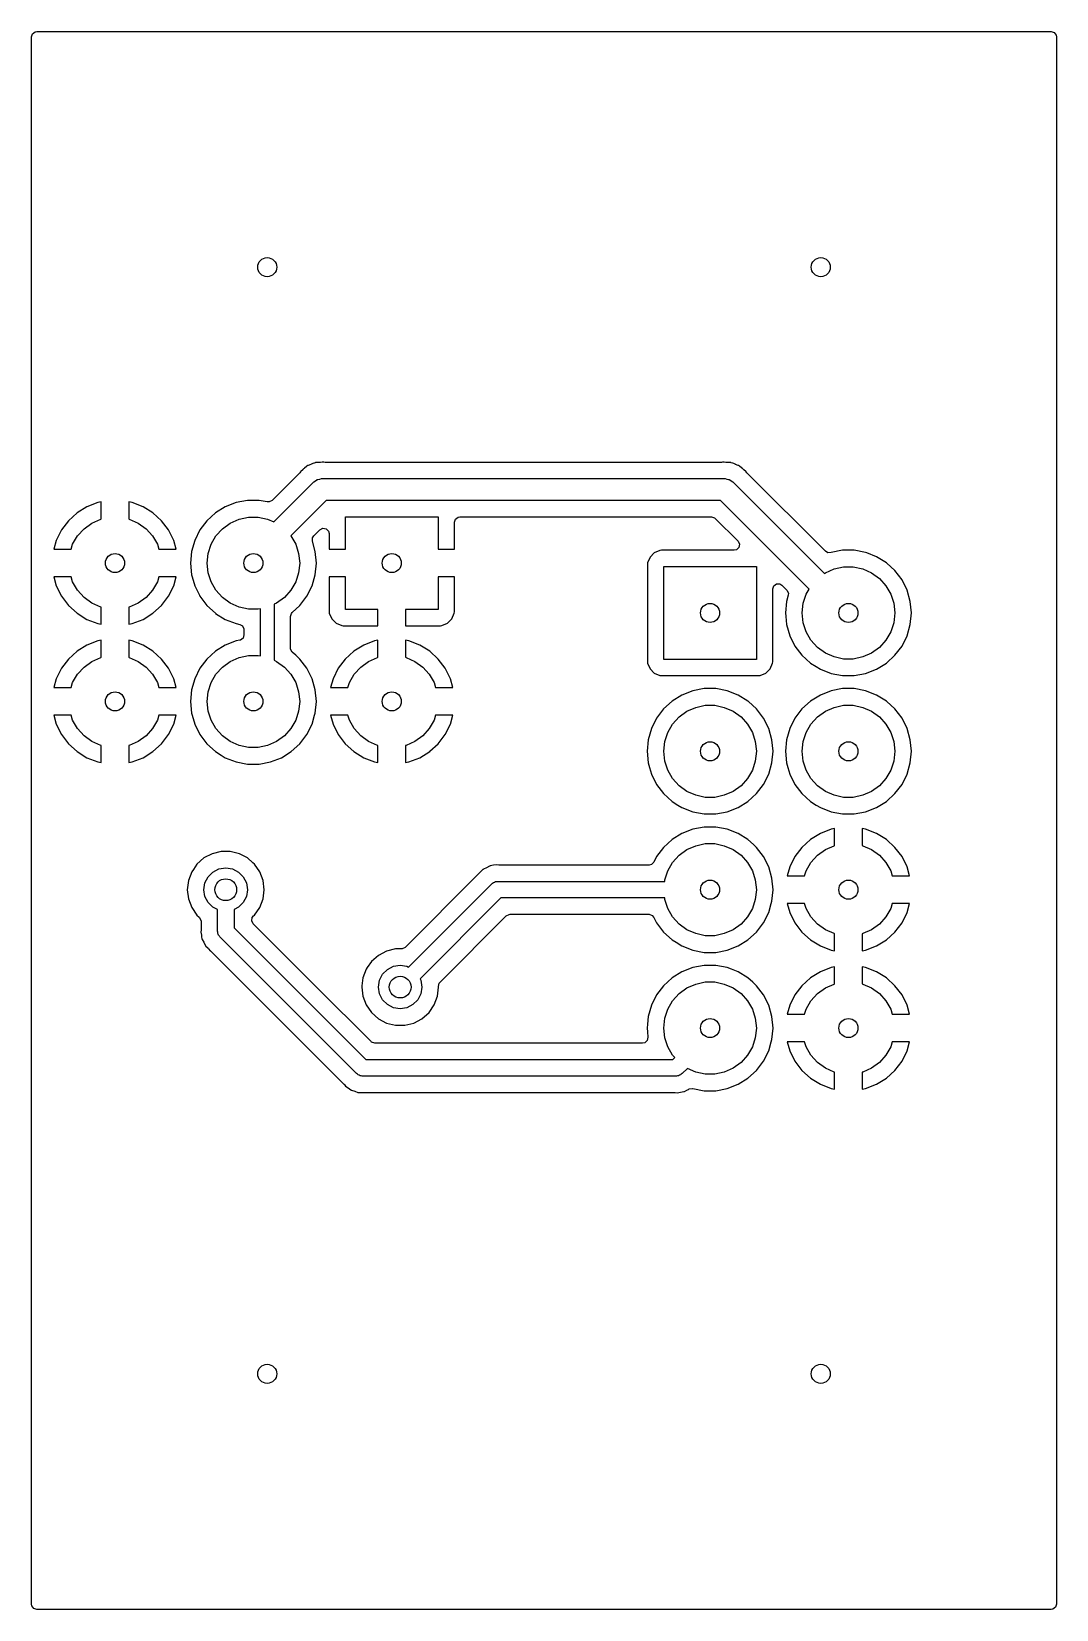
# Model space of a CAD drawing. Extents: x -0.17 to 0.57, y -0.17 to 0.97.
import ezdxf

# ---------------------------------------------------------------- set-up
doc = ezdxf.new("R2010")
doc.units = 0
doc.header["$MEASUREMENT"] = 0
doc.layers.add('BLACK', color=7, linetype='CONTINUOUS')

msp = doc.modelspace()

# ---------------------------------------------------------------- linework, layer by layer
at = {"layer": 'BLACK', "linetype": 'CONTINUOUS'}
for p, q in [((-0.1696, 0.9687), (-0.1676, 0.9701)), ((-0.1676, 0.9701), (-0.1664, 0.9703)), ((-0.1664, 0.9703), (0.5664, 0.9703)), ((0.5664, 0.9703), (0.5687, 0.9696)), ((0.5687, 0.9696), (0.5701, 0.9676)), ((-0.1703, 0.9664), (-0.1696, 0.9687)), ((-0.1703, 0.5761), (-0.1703, 0.9664)), ((0.5701, 0.9676), (0.5703, 0.9664)), ((0.5703, 0.9664), (0.5703, -0.1664)), ((0.0235, 0.6514), (0.0035, 0.6313)), ((0.024, 0.652), (0.0235, 0.6514)), ((0.0242, 0.6522), (0.024, 0.652)), ((0.0257, 0.6536), (0.0242, 0.6522)), ((0.0242, 0.6522), (0.0242, 0.6522)), ((0.0258, 0.6537), (0.0257, 0.6536)), ((0.0263, 0.6541), (0.0258, 0.6537)), ((0.0268, 0.6545), (0.0263, 0.6541)), ((0.0269, 0.6546), (0.0268, 0.6545)), ((0.0284, 0.656), (0.0269, 0.6546)), ((0.0287, 0.6561), (0.0284, 0.656)), ((0.0294, 0.6565), (0.0287, 0.6561)), ((0.0297, 0.6567), (0.0294, 0.6565)), ((0.0316, 0.6574), (0.0297, 0.6567)), ((0.0297, 0.6567), (0.0297, 0.6567)), ((0.0317, 0.6575), (0.0316, 0.6574)), ((0.0336, 0.6583), (0.0317, 0.6575)), ((0.0339, 0.6584), (0.0336, 0.6583)), ((0.0336, 0.6583), (0.0336, 0.6583)), ((0.0336, 0.6583), (0.0336, 0.6583)), ((0.0336, 0.6583), (0.0336, 0.6583)), ((0.0336, 0.6583), (0.0336, 0.6583)), ((0.0347, 0.6586), (0.0339, 0.6584)), ((0.035, 0.6587), (0.0347, 0.6586)), ((0.037, 0.6588), (0.035, 0.6587)), ((0.0372, 0.6588), (0.037, 0.6588)), ((0.0378, 0.6589), (0.0372, 0.6588)), ((0.0384, 0.6589), (0.0378, 0.6589)), ((0.0386, 0.6589), (0.0384, 0.6589)), ((0.0398, 0.659), (0.0386, 0.6589)), ((0.0406, 0.6591), (0.0398, 0.659)), ((0.0409, 0.659), (0.0406, 0.6591)), ((0.0406, 0.6591), (0.0406, 0.6591)), ((0.0418, 0.6589), (0.0409, 0.659)), ((0.3282, 0.6589), (0.0418, 0.6589)), ((0.3291, 0.659), (0.3282, 0.6589)), ((0.3294, 0.6591), (0.3291, 0.659)), ((0.3302, 0.659), (0.3294, 0.6591)), ((0.3294, 0.6591), (0.3294, 0.6591)), ((0.3294, 0.6591), (0.3294, 0.6591)), ((0.3314, 0.6589), (0.3302, 0.659)), ((0.3316, 0.6589), (0.3314, 0.6589)), ((0.3322, 0.6589), (0.3316, 0.6589)), ((0.3328, 0.6588), (0.3322, 0.6589)), ((0.3322, 0.6589), (0.3322, 0.6589)), ((0.333, 0.6588), (0.3328, 0.6588)), ((0.335, 0.6587), (0.333, 0.6588)), ((0.3353, 0.6586), (0.335, 0.6587)), ((0.335, 0.6587), (0.335, 0.6587)), ((0.3361, 0.6584), (0.3353, 0.6586)), ((0.3364, 0.6583), (0.3361, 0.6584)), ((0.3383, 0.6575), (0.3364, 0.6583)), ((0.3364, 0.6583), (0.3364, 0.6583)), ((0.3384, 0.6574), (0.3383, 0.6575)), ((0.3403, 0.6567), (0.3384, 0.6574)), ((0.3405, 0.6565), (0.3403, 0.6567)), ((0.3403, 0.6567), (0.3403, 0.6567)), ((0.3403, 0.6567), (0.3403, 0.6567)), ((0.3406, 0.6565), (0.3405, 0.6565)), ((0.3413, 0.6561), (0.3406, 0.6565)), ((0.3416, 0.656), (0.3413, 0.6561)), ((0.3431, 0.6546), (0.3416, 0.656)), ((0.3432, 0.6545), (0.3431, 0.6546)), ((0.3437, 0.6541), (0.3432, 0.6545)), ((0.3442, 0.6537), (0.3437, 0.6541)), ((0.3437, 0.6541), (0.3437, 0.6541)), ((0.3443, 0.6536), (0.3442, 0.6537)), ((0.3458, 0.6522), (0.3443, 0.6536)), ((0.346, 0.652), (0.3458, 0.6522)), ((0.3458, 0.6522), (0.3458, 0.6522)), ((0.3465, 0.6514), (0.346, 0.652)), ((0.4033, 0.5946), (0.3465, 0.6514)), ((0.0048, 0.6159), (0.0336, 0.6448)), ((0.0336, 0.6448), (0.0348, 0.6455)), ((0.0348, 0.6455), (0.0358, 0.6463)), ((0.0358, 0.6463), (0.0362, 0.6464)), ((0.0362, 0.6464), (0.0366, 0.6466)), ((0.0366, 0.6466), (0.0379, 0.6468)), ((0.0379, 0.6468), (0.0392, 0.6471)), ((0.0392, 0.6471), (0.3308, 0.6471)), ((0.3308, 0.6471), (0.3321, 0.6468)), ((0.3321, 0.6468), (0.3334, 0.6466)), ((0.3334, 0.6466), (0.3338, 0.6464)), ((0.3338, 0.6464), (0.3342, 0.6463)), ((0.3342, 0.6463), (0.3352, 0.6455)), ((0.3352, 0.6455), (0.3364, 0.6448)), ((0.3364, 0.6448), (0.4026, 0.5785)), ((-0.1224, 0.6298), (-0.1303, 0.6268)), ((-0.12, 0.6303), (-0.1224, 0.6298)), ((-0.1224, 0.6298), (-0.1224, 0.6298)), ((-0.12, 0.618), (-0.12, 0.6303)), ((-0.0976, 0.6298), (-0.1, 0.6303)), ((-0.1, 0.6303), (-0.1, 0.618)), ((-0.0897, 0.6268), (-0.0976, 0.6298)), ((-0.0976, 0.6298), (-0.0976, 0.6298)), ((-0.0224, 0.6298), (-0.0303, 0.6268)), ((-0.0142, 0.6314), (-0.0224, 0.6298)), ((-0.0058, 0.6314), (-0.0142, 0.6314)), ((0, 0.6303), (-0.0058, 0.6314)), ((0.0013, 0.6303), (0, 0.6303)), ((0.0035, 0.6313), (0.0013, 0.6303)), ((0.0425, 0.6313), (0.017, 0.6058)), ((0.3275, 0.6313), (0.0425, 0.6313)), ((0.3916, 0.5673), (0.3275, 0.6313)), ((-0.1436, 0.6167), (-0.1487, 0.61)), ((-0.1374, 0.6223), (-0.1436, 0.6167)), ((-0.1436, 0.6167), (-0.1436, 0.6167)), ((-0.1303, 0.6268), (-0.1374, 0.6223)), ((-0.1267, 0.615), (-0.1203, 0.6179)), ((-0.1203, 0.6179), (-0.12, 0.618)), ((-0.1, 0.618), (-0.0997, 0.6179)), ((-0.0997, 0.6179), (-0.0933, 0.615)), ((-0.0826, 0.6223), (-0.0897, 0.6268)), ((-0.0764, 0.6167), (-0.0826, 0.6223)), ((-0.0826, 0.6223), (-0.0826, 0.6223)), ((-0.0713, 0.61), (-0.0764, 0.6167)), ((-0.0764, 0.6167), (-0.0764, 0.6167)), ((-0.0436, 0.6167), (-0.0487, 0.61)), ((-0.0374, 0.6224), (-0.0436, 0.6167)), ((-0.0436, 0.6167), (-0.0436, 0.6167)), ((-0.0436, 0.6167), (-0.0436, 0.6167)), ((-0.0436, 0.6167), (-0.0436, 0.6167)), ((-0.0436, 0.6167), (-0.0436, 0.6167)), ((-0.0303, 0.6268), (-0.0374, 0.6224)), ((-0.0374, 0.6224), (-0.0374, 0.6224)), ((-0.0303, 0.6268), (-0.0303, 0.6268)), ((-0.0267, 0.615), (-0.0203, 0.6179)), ((-0.0203, 0.6179), (-0.0135, 0.6193)), ((-0.0135, 0.6193), (-0.0065, 0.6193)), ((-0.0065, 0.6193), (0.0003, 0.6179)), ((0.0003, 0.6179), (0.0048, 0.6159)), ((0.0565, 0.5961), (0.0565, 0.6195)), ((0.0565, 0.6195), (0.1235, 0.6195)), ((0.1235, 0.6195), (0.1235, 0.5961)), ((0.1353, 0.6156), (0.136, 0.6179)), ((0.136, 0.6179), (0.138, 0.6193)), ((0.138, 0.6193), (0.1392, 0.6195)), ((0.1392, 0.6195), (0.321, 0.6195)), ((0.321, 0.6195), (0.3233, 0.6188)), ((0.3233, 0.6188), (0.3238, 0.6184)), ((0.3238, 0.6184), (0.3402, 0.6019)), ((-0.1487, 0.61), (-0.1524, 0.6025)), ((-0.1487, 0.61), (-0.1487, 0.61)), ((-0.1406, 0.5997), (-0.1371, 0.6057)), ((-0.1371, 0.6057), (-0.1324, 0.6109)), ((-0.1324, 0.6109), (-0.1267, 0.615)), ((-0.0933, 0.615), (-0.0876, 0.6109)), ((-0.0876, 0.6109), (-0.0829, 0.6057)), ((-0.0829, 0.6057), (-0.0794, 0.5997)), ((-0.0676, 0.6025), (-0.0713, 0.61)), ((-0.0713, 0.61), (-0.0713, 0.61)), ((-0.0487, 0.61), (-0.0524, 0.6025)), ((-0.0487, 0.61), (-0.0487, 0.61)), ((-0.0406, 0.5997), (-0.0371, 0.6057)), ((-0.0371, 0.6057), (-0.0324, 0.6109)), ((-0.0324, 0.6109), (-0.0267, 0.615)), ((0.017, 0.6058), (0.0171, 0.6057)), ((0.0171, 0.6057), (0.0206, 0.5997)), ((0.0327, 0.6043), (0.0336, 0.6057)), ((0.0336, 0.6057), (0.0381, 0.6102)), ((0.0381, 0.6102), (0.0402, 0.6113)), ((0.0402, 0.6113), (0.0426, 0.6109)), ((0.0426, 0.6109), (0.0443, 0.6092)), ((0.0443, 0.6092), (0.0447, 0.6074)), ((0.0447, 0.6074), (0.0447, 0.5961)), ((0.1353, 0.5961), (0.1353, 0.6156)), ((-0.1524, 0.6025), (-0.1542, 0.5961)), ((-0.1542, 0.5961), (-0.1417, 0.5961)), ((-0.1417, 0.5961), (-0.1406, 0.5997)), ((-0.0794, 0.5997), (-0.0783, 0.5961)), ((-0.0783, 0.5961), (-0.0658, 0.5961)), ((-0.0658, 0.5961), (-0.0676, 0.6025)), ((-0.0547, 0.5944), (-0.0555, 0.5861)), ((-0.0524, 0.6025), (-0.0547, 0.5944)), ((-0.0427, 0.593), (-0.0406, 0.5997)), ((0.0206, 0.5997), (0.0227, 0.593)), ((0.0326, 0.6019), (0.0327, 0.6043)), ((0.0347, 0.5944), (0.0326, 0.6019)), ((0.0355, 0.5861), (0.0347, 0.5944)), ((0.0447, 0.5961), (0.0447, 0.5961)), ((0.0447, 0.5961), (0.0565, 0.5961)), ((0.1235, 0.5961), (0.1353, 0.5961)), ((0.1353, 0.5961), (0.1353, 0.5961)), ((0.2797, 0.5934), (0.2766, 0.5903)), ((0.2838, 0.5952), (0.2797, 0.5934)), ((0.2848, 0.5953), (0.2838, 0.5952)), ((0.3374, 0.5953), (0.2848, 0.5953)), ((0.2848, 0.5953), (0.2848, 0.5953)), ((0.3392, 0.5957), (0.3374, 0.5953)), ((0.3409, 0.5974), (0.3392, 0.5957)), ((0.3402, 0.6019), (0.3413, 0.5998)), ((0.3413, 0.5998), (0.3409, 0.5974)), ((0.405, 0.5936), (0.4033, 0.5946)), ((0.4074, 0.5937), (0.405, 0.5936)), ((0.4076, 0.5938), (0.4074, 0.5937)), ((0.4074, 0.5937), (0.4074, 0.5937)), ((0.4074, 0.5937), (0.4074, 0.5937)), ((0.4074, 0.5937), (0.4074, 0.5937)), ((0.4158, 0.5953), (0.4076, 0.5938)), ((0.4242, 0.5953), (0.4158, 0.5953)), ((0.4324, 0.5938), (0.4242, 0.5953)), ((0.4334, 0.5934), (0.4324, 0.5938)), ((0.4324, 0.5938), (0.4324, 0.5938)), ((0.4324, 0.5938), (0.4324, 0.5938)), ((0.4403, 0.5907), (0.4334, 0.5934)), ((-0.0555, 0.5861), (-0.0547, 0.5777)), ((-0.0435, 0.5861), (-0.0427, 0.593)), ((-0.0427, 0.5791), (-0.0435, 0.5861)), ((0.0227, 0.593), (0.0235, 0.5861)), ((0.0235, 0.5861), (0.0227, 0.5791)), ((0.0347, 0.5777), (0.0355, 0.5861)), ((0.2748, 0.5862), (0.2747, 0.5852)), ((0.2747, 0.5852), (0.2747, 0.5148)), ((0.2766, 0.5903), (0.2748, 0.5862)), ((0.2865, 0.5165), (0.2865, 0.5835)), ((0.2865, 0.5835), (0.3535, 0.5835)), ((0.3535, 0.5835), (0.3535, 0.5165)), ((0.4033, 0.579), (0.4097, 0.5818)), ((0.4097, 0.5818), (0.4165, 0.5833)), ((0.4165, 0.5833), (0.4235, 0.5833)), ((0.4235, 0.5833), (0.4303, 0.5818)), ((0.4303, 0.5818), (0.4367, 0.579)), ((0.4474, 0.5863), (0.4403, 0.5907)), ((0.4403, 0.5907), (0.4403, 0.5907)), ((0.4477, 0.5861), (0.4474, 0.5863)), ((0.4474, 0.5863), (0.4474, 0.5863)), ((0.4536, 0.5806), (0.4477, 0.5861)), ((-0.1703, 0.4761), (-0.1703, 0.5761)), ((-0.1417, 0.5761), (-0.1542, 0.5761)), ((-0.1542, 0.5761), (-0.1524, 0.5696)), ((-0.1406, 0.5725), (-0.1417, 0.5761)), ((-0.1371, 0.5664), (-0.1406, 0.5725)), ((-0.0794, 0.5725), (-0.0829, 0.5664)), ((-0.0783, 0.5761), (-0.0794, 0.5725)), ((-0.0658, 0.5761), (-0.0783, 0.5761)), ((-0.0676, 0.5696), (-0.0658, 0.5761)), ((-0.0547, 0.5777), (-0.0542, 0.5761)), ((-0.0542, 0.5761), (-0.0524, 0.5697)), ((-0.0406, 0.5725), (-0.0427, 0.5791)), ((-0.0371, 0.5664), (-0.0406, 0.5725)), ((0.0206, 0.5725), (0.0171, 0.5664)), ((0.0227, 0.5791), (0.0206, 0.5725)), ((0.0324, 0.5696), (0.0347, 0.5777)), ((0.0447, 0.5761), (0.0447, 0.5761)), ((0.0447, 0.5761), (0.0447, 0.5508)), ((0.0565, 0.5761), (0.0447, 0.5761)), ((0.0565, 0.5526), (0.0565, 0.5761)), ((0.1353, 0.5761), (0.1235, 0.5761)), ((0.1235, 0.5761), (0.1235, 0.5526)), ((0.1353, 0.5508), (0.1353, 0.5761)), ((0.1353, 0.5761), (0.1353, 0.5761)), ((0.366, 0.5697), (0.368, 0.5711)), ((0.368, 0.5711), (0.3704, 0.5711)), ((0.3704, 0.5711), (0.3719, 0.5702)), ((0.4026, 0.5785), (0.4033, 0.579)), ((0.4367, 0.579), (0.4424, 0.5749)), ((0.4424, 0.5749), (0.4471, 0.5697)), ((0.4587, 0.5739), (0.4536, 0.5806)), ((0.4624, 0.5664), (0.4587, 0.5739)), ((-0.1524, 0.5696), (-0.1487, 0.5621)), ((-0.1487, 0.5621), (-0.1487, 0.5621)), ((-0.1487, 0.5621), (-0.1436, 0.5554)), ((-0.1324, 0.5612), (-0.1371, 0.5664)), ((-0.1267, 0.5571), (-0.1324, 0.5612)), ((-0.0876, 0.5612), (-0.0933, 0.5571)), ((-0.0829, 0.5664), (-0.0876, 0.5612)), ((-0.0764, 0.5554), (-0.0713, 0.5621)), ((-0.0713, 0.5621), (-0.0676, 0.5696)), ((-0.0713, 0.5621), (-0.0713, 0.5621)), ((-0.0524, 0.5697), (-0.0524, 0.5696)), ((-0.0524, 0.5696), (-0.049, 0.5628)), ((-0.049, 0.5628), (-0.0487, 0.5621)), ((-0.0487, 0.5621), (-0.0436, 0.5554)), ((-0.0324, 0.5612), (-0.0371, 0.5664)), ((-0.0267, 0.5571), (-0.0324, 0.5612)), ((0.0124, 0.5612), (0.0067, 0.5571)), ((0.0171, 0.5664), (0.0124, 0.5612)), ((0.0236, 0.5554), (0.0287, 0.5621)), ((0.0287, 0.5621), (0.0324, 0.5696)), ((0.3653, 0.5674), (0.366, 0.5697)), ((0.3653, 0.5148), (0.3653, 0.5674)), ((0.3719, 0.5702), (0.3755, 0.5666)), ((0.3765, 0.5628), (0.3753, 0.5584)), ((0.3755, 0.5666), (0.3766, 0.5644)), ((0.3766, 0.5644), (0.3765, 0.5628)), ((0.3873, 0.557), (0.3894, 0.5636)), ((0.3894, 0.5636), (0.3916, 0.5673)), ((0.4471, 0.5697), (0.4506, 0.5636)), ((0.4506, 0.5636), (0.4527, 0.557)), ((0.4647, 0.5584), (0.4624, 0.5664)), ((-0.1436, 0.5554), (-0.1436, 0.5554)), ((-0.1436, 0.5554), (-0.1374, 0.5498)), ((-0.1374, 0.5498), (-0.1374, 0.5498)), ((-0.1374, 0.5498), (-0.1303, 0.5454)), ((-0.1203, 0.5542), (-0.1267, 0.5571)), ((-0.12, 0.5542), (-0.1203, 0.5542)), ((-0.12, 0.5419), (-0.12, 0.5542)), ((-0.0997, 0.5542), (-0.1, 0.5542)), ((-0.1, 0.5542), (-0.1, 0.5419)), ((-0.0933, 0.5571), (-0.0997, 0.5542)), ((-0.0897, 0.5454), (-0.0826, 0.5498)), ((-0.0826, 0.5498), (-0.0764, 0.5554)), ((-0.0764, 0.5554), (-0.0764, 0.5554)), ((-0.0436, 0.5554), (-0.0436, 0.5554)), ((-0.0436, 0.5554), (-0.0374, 0.5498)), ((-0.0374, 0.5498), (-0.0374, 0.5498)), ((-0.0374, 0.5498), (-0.0374, 0.5497)), ((-0.0374, 0.5497), (-0.0303, 0.5453)), ((-0.0203, 0.5542), (-0.0267, 0.5571)), ((-0.0135, 0.5528), (-0.0203, 0.5542)), ((-0.0065, 0.5528), (-0.0135, 0.5528)), ((-0.0049, 0.5531), (-0.0065, 0.5528)), ((-0.0049, 0.519), (-0.0049, 0.5531)), ((0.0067, 0.5571), (0.0049, 0.5563)), ((0.0049, 0.5563), (0.0049, 0.5159)), ((0.0168, 0.5474), (0.0175, 0.5497)), ((0.0175, 0.5497), (0.018, 0.5503)), ((0.018, 0.5503), (0.0236, 0.5554)), ((0.0447, 0.5508), (0.0448, 0.5498)), ((0.0448, 0.5498), (0.0466, 0.5458)), ((0.08, 0.5526), (0.0565, 0.5526)), ((0.08, 0.5408), (0.08, 0.5526)), ((0.1235, 0.5526), (0.1, 0.5526)), ((0.1, 0.5526), (0.1, 0.5408)), ((0.1334, 0.5458), (0.1352, 0.5498)), ((0.1352, 0.5498), (0.1353, 0.5508)), ((0.1353, 0.5508), (0.1353, 0.5508)), ((0.3753, 0.5584), (0.3745, 0.55)), ((0.3745, 0.55), (0.3747, 0.5474)), ((0.3865, 0.55), (0.3873, 0.557)), ((0.3873, 0.543), (0.3865, 0.55)), ((0.4527, 0.557), (0.4535, 0.55)), ((0.4535, 0.55), (0.4527, 0.543)), ((0.4655, 0.55), (0.4647, 0.5584)), ((0.4647, 0.5416), (0.4655, 0.55)), ((-0.1303, 0.5454), (-0.1224, 0.5423)), ((-0.1224, 0.5423), (-0.12, 0.5419)), ((-0.12, 0.5419), (-0.12, 0.5419)), ((-0.1, 0.5419), (-0.0976, 0.5423)), ((-0.0976, 0.5423), (-0.0897, 0.5454)), ((-0.0303, 0.5453), (-0.0224, 0.5423)), ((-0.0224, 0.5423), (-0.0199, 0.5418)), ((-0.0199, 0.5418), (-0.0178, 0.5407)), ((-0.0178, 0.5407), (-0.0168, 0.5385)), ((-0.0168, 0.5385), (-0.0168, 0.538)), ((-0.0168, 0.538), (-0.0168, 0.5341)), ((0.0168, 0.5247), (0.0168, 0.5474)), ((0.0466, 0.5458), (0.0497, 0.5427)), ((0.0497, 0.5427), (0.0538, 0.5409)), ((0.0538, 0.5409), (0.0548, 0.5408)), ((0.0548, 0.5408), (0.08, 0.5408)), ((0.08, 0.5408), (0.08, 0.5408)), ((0.1, 0.5408), (0.1, 0.5408)), ((0.1, 0.5408), (0.1252, 0.5408)), ((0.1252, 0.5408), (0.1262, 0.5409)), ((0.1252, 0.5408), (0.1252, 0.5408)), ((0.1262, 0.5409), (0.1303, 0.5427)), ((0.1303, 0.5427), (0.1334, 0.5458)), ((0.3747, 0.5474), (0.3753, 0.5416)), ((0.3753, 0.5416), (0.3776, 0.5336)), ((0.3894, 0.5364), (0.3873, 0.543)), ((0.3929, 0.5303), (0.3894, 0.5364)), ((0.4506, 0.5364), (0.4471, 0.5303)), ((0.4527, 0.543), (0.4506, 0.5364)), ((0.4624, 0.5336), (0.4647, 0.5416)), ((-0.1303, 0.5268), (-0.1374, 0.5223)), ((-0.1224, 0.5298), (-0.1303, 0.5268)), ((-0.12, 0.5303), (-0.1224, 0.5298)), ((-0.1224, 0.5298), (-0.1224, 0.5298)), ((-0.12, 0.518), (-0.12, 0.5303)), ((-0.0976, 0.5298), (-0.1, 0.5303)), ((-0.1, 0.5303), (-0.1, 0.518)), ((-0.0897, 0.5268), (-0.0976, 0.5298)), ((-0.0976, 0.5298), (-0.0976, 0.5298)), ((-0.0826, 0.5223), (-0.0897, 0.5268)), ((-0.0303, 0.5268), (-0.0374, 0.5224)), ((-0.0224, 0.5298), (-0.0303, 0.5268)), ((-0.0303, 0.5268), (-0.0303, 0.5268)), ((-0.0199, 0.5303), (-0.0224, 0.5298)), ((-0.0194, 0.5304), (-0.0199, 0.5303)), ((-0.0175, 0.5318), (-0.0194, 0.5304)), ((-0.0168, 0.5341), (-0.0175, 0.5318)), ((0.0168, 0.5239), (0.0168, 0.5247)), ((0.0697, 0.5268), (0.0626, 0.5223)), ((0.0776, 0.5298), (0.0697, 0.5268)), ((0.08, 0.5303), (0.0776, 0.5298)), ((0.0776, 0.5298), (0.0776, 0.5298)), ((0.08, 0.518), (0.08, 0.5303)), ((0.1024, 0.5298), (0.1, 0.5303)), ((0.1, 0.5303), (0.1, 0.518)), ((0.1103, 0.5268), (0.1024, 0.5298)), ((0.1024, 0.5298), (0.1024, 0.5298)), ((0.1174, 0.5223), (0.1103, 0.5268)), ((0.3776, 0.5336), (0.3813, 0.5261)), ((0.3813, 0.5261), (0.3864, 0.5194)), ((0.3976, 0.5251), (0.3929, 0.5303)), ((0.4033, 0.521), (0.3976, 0.5251)), ((0.4424, 0.5251), (0.4367, 0.521)), ((0.4471, 0.5303), (0.4424, 0.5251)), ((0.4536, 0.5194), (0.4587, 0.5261)), ((0.4587, 0.5261), (0.4624, 0.5336)), ((-0.1436, 0.5167), (-0.1487, 0.51)), ((-0.1374, 0.5223), (-0.1436, 0.5167)), ((-0.1436, 0.5167), (-0.1436, 0.5167)), ((-0.1324, 0.5109), (-0.1267, 0.515)), ((-0.1267, 0.515), (-0.1203, 0.5179)), ((-0.1203, 0.5179), (-0.12, 0.518)), ((-0.1, 0.518), (-0.0997, 0.5179)), ((-0.0997, 0.5179), (-0.0933, 0.515)), ((-0.0933, 0.515), (-0.0876, 0.5109)), ((-0.0764, 0.5167), (-0.0826, 0.5223)), ((-0.0826, 0.5223), (-0.0826, 0.5223)), ((-0.0713, 0.51), (-0.0764, 0.5167)), ((-0.0764, 0.5167), (-0.0764, 0.5167)), ((-0.0436, 0.5167), (-0.0487, 0.51)), ((-0.0374, 0.5224), (-0.0436, 0.5167)), ((-0.0436, 0.5167), (-0.0436, 0.5167)), ((-0.0436, 0.5167), (-0.0436, 0.5167)), ((-0.0436, 0.5167), (-0.0436, 0.5167)), ((-0.0436, 0.5167), (-0.0436, 0.5167)), ((-0.0374, 0.5224), (-0.0374, 0.5224)), ((-0.0324, 0.5109), (-0.0267, 0.515)), ((-0.0267, 0.515), (-0.0203, 0.5179)), ((-0.0203, 0.5179), (-0.0135, 0.5193)), ((-0.0135, 0.5193), (-0.0065, 0.5193)), ((-0.0065, 0.5193), (-0.0049, 0.519)), ((0.0049, 0.5159), (0.0067, 0.515)), ((0.0067, 0.515), (0.0124, 0.5109)), ((0.018, 0.5218), (0.0168, 0.5239)), ((0.0207, 0.5194), (0.018, 0.5218)), ((0.0236, 0.5167), (0.0207, 0.5194)), ((0.0287, 0.51), (0.0236, 0.5167)), ((0.0564, 0.5167), (0.0513, 0.51)), ((0.0626, 0.5223), (0.0564, 0.5167)), ((0.0564, 0.5167), (0.0564, 0.5167)), ((0.0676, 0.5109), (0.0733, 0.515)), ((0.0733, 0.515), (0.0797, 0.5179)), ((0.0797, 0.5179), (0.08, 0.518)), ((0.1, 0.518), (0.1003, 0.5179)), ((0.1003, 0.5179), (0.1067, 0.515)), ((0.1067, 0.515), (0.1124, 0.5109)), ((0.1236, 0.5167), (0.1174, 0.5223)), ((0.1174, 0.5223), (0.1174, 0.5223)), ((0.1287, 0.51), (0.1236, 0.5167)), ((0.1236, 0.5167), (0.1236, 0.5167)), ((0.2747, 0.5148), (0.2747, 0.5148)), ((0.2747, 0.5148), (0.2748, 0.5138)), ((0.2748, 0.5138), (0.2749, 0.5137)), ((0.2749, 0.5137), (0.2766, 0.5097)), ((0.3535, 0.5165), (0.2865, 0.5165)), ((0.3634, 0.5097), (0.3652, 0.5138)), ((0.3652, 0.5138), (0.3653, 0.5148)), ((0.3864, 0.5194), (0.3864, 0.5194)), ((0.3864, 0.5194), (0.3926, 0.5137)), ((0.3926, 0.5137), (0.3926, 0.5137)), ((0.3926, 0.5137), (0.3967, 0.5112)), ((0.4097, 0.5182), (0.4033, 0.521)), ((0.4165, 0.5167), (0.4097, 0.5182)), ((0.4235, 0.5167), (0.4165, 0.5167)), ((0.4303, 0.5182), (0.4235, 0.5167)), ((0.4367, 0.521), (0.4303, 0.5182)), ((0.4403, 0.5093), (0.4474, 0.5137)), ((0.4474, 0.5137), (0.4536, 0.5194)), ((-0.1524, 0.5025), (-0.1542, 0.4961)), ((-0.1487, 0.51), (-0.1524, 0.5025)), ((-0.1487, 0.51), (-0.1487, 0.51)), ((-0.1406, 0.4997), (-0.1371, 0.5057)), ((-0.1371, 0.5057), (-0.1324, 0.5109)), ((-0.0876, 0.5109), (-0.0829, 0.5057)), ((-0.0829, 0.5057), (-0.0794, 0.4997)), ((-0.0676, 0.5025), (-0.0713, 0.51)), ((-0.0713, 0.51), (-0.0713, 0.51)), ((-0.0658, 0.4961), (-0.0676, 0.5025)), ((-0.0524, 0.5025), (-0.0547, 0.4944)), ((-0.0487, 0.51), (-0.0524, 0.5025)), ((-0.0487, 0.51), (-0.0487, 0.51)), ((-0.0406, 0.4997), (-0.0371, 0.5057)), ((-0.0371, 0.5057), (-0.0324, 0.5109)), ((0.0124, 0.5109), (0.0171, 0.5057)), ((0.0171, 0.5057), (0.0206, 0.4997)), ((0.0324, 0.5025), (0.0287, 0.51)), ((0.0347, 0.4944), (0.0324, 0.5025)), ((0.0476, 0.5025), (0.0458, 0.4961)), ((0.0513, 0.51), (0.0476, 0.5025)), ((0.0513, 0.51), (0.0513, 0.51)), ((0.0594, 0.4997), (0.0629, 0.5057)), ((0.0629, 0.5057), (0.0676, 0.5109)), ((0.1124, 0.5109), (0.1171, 0.5057)), ((0.1171, 0.5057), (0.1206, 0.4997)), ((0.1324, 0.5025), (0.1287, 0.51)), ((0.1287, 0.51), (0.1287, 0.51)), ((0.1342, 0.4961), (0.1324, 0.5025)), ((0.2766, 0.5097), (0.2797, 0.5066)), ((0.2797, 0.5066), (0.2838, 0.5048)), ((0.2838, 0.5048), (0.2848, 0.5047)), ((0.2848, 0.5047), (0.3552, 0.5047)), ((0.3552, 0.5047), (0.3562, 0.5048)), ((0.3562, 0.5048), (0.3603, 0.5066)), ((0.3603, 0.5066), (0.3634, 0.5097)), ((0.3967, 0.5112), (0.3997, 0.5093)), ((0.3997, 0.5093), (0.4076, 0.5062)), ((0.4076, 0.5062), (0.4158, 0.5047)), ((0.4158, 0.5047), (0.4242, 0.5047)), ((0.4242, 0.5047), (0.4324, 0.5062)), ((0.4324, 0.5062), (0.4403, 0.5093)), ((-0.1542, 0.4961), (-0.1417, 0.4961)), ((-0.1417, 0.4961), (-0.1406, 0.4997)), ((-0.0794, 0.4997), (-0.0783, 0.4961)), ((-0.0783, 0.4961), (-0.0658, 0.4961)), ((-0.0547, 0.4944), (-0.0555, 0.4861)), ((-0.0435, 0.4861), (-0.0427, 0.493)), ((-0.0427, 0.493), (-0.0406, 0.4997)), ((0.0206, 0.4997), (0.0227, 0.493)), ((0.0227, 0.493), (0.0235, 0.4861)), ((0.0355, 0.4861), (0.0347, 0.4944)), ((0.0458, 0.4961), (0.0583, 0.4961)), ((0.0583, 0.4961), (0.0594, 0.4997)), ((0.1206, 0.4997), (0.1217, 0.4961)), ((0.1217, 0.4961), (0.1342, 0.4961)), ((0.2997, 0.4907), (0.2926, 0.4863)), ((0.3076, 0.4938), (0.2997, 0.4907)), ((0.2997, 0.4907), (0.2997, 0.4907)), ((0.3158, 0.4953), (0.3076, 0.4938)), ((0.3242, 0.4953), (0.3158, 0.4953)), ((0.3324, 0.4938), (0.3242, 0.4953)), ((0.3403, 0.4907), (0.3324, 0.4938)), ((0.3474, 0.4863), (0.3403, 0.4907)), ((0.3403, 0.4907), (0.3403, 0.4907)), ((0.3997, 0.4907), (0.3926, 0.4863)), ((0.4076, 0.4938), (0.3997, 0.4907)), ((0.3997, 0.4907), (0.3997, 0.4907)), ((0.4158, 0.4953), (0.4076, 0.4938)), ((0.4242, 0.4953), (0.4158, 0.4953)), ((0.4324, 0.4938), (0.4242, 0.4953)), ((0.4403, 0.4907), (0.4324, 0.4938)), ((0.4474, 0.4863), (0.4403, 0.4907)), ((0.4403, 0.4907), (0.4403, 0.4907)), ((-0.0555, 0.4861), (-0.0547, 0.4777)), ((-0.0427, 0.4791), (-0.0435, 0.4861)), ((-0.0406, 0.4725), (-0.0427, 0.4791)), ((0.0227, 0.4791), (0.0206, 0.4725)), ((0.0235, 0.4861), (0.0227, 0.4791)), ((0.0347, 0.4777), (0.0355, 0.4861)), ((0.2864, 0.4806), (0.2813, 0.4739)), ((0.2926, 0.4863), (0.2864, 0.4806)), ((0.2864, 0.4806), (0.2864, 0.4806)), ((0.2864, 0.4806), (0.2864, 0.4806)), ((0.2864, 0.4806), (0.2864, 0.4806)), ((0.2864, 0.4806), (0.2864, 0.4806)), ((0.2926, 0.4863), (0.2926, 0.4863)), ((0.3033, 0.479), (0.3097, 0.4818)), ((0.3097, 0.4818), (0.3165, 0.4833)), ((0.3165, 0.4833), (0.3235, 0.4833)), ((0.3235, 0.4833), (0.3303, 0.4818)), ((0.3303, 0.4818), (0.3367, 0.479)), ((0.3477, 0.4861), (0.3474, 0.4863)), ((0.3474, 0.4863), (0.3474, 0.4863)), ((0.3536, 0.4806), (0.3477, 0.4861)), ((0.3587, 0.4739), (0.3536, 0.4806)), ((0.3864, 0.4806), (0.3813, 0.4739)), ((0.3926, 0.4863), (0.3864, 0.4806)), ((0.3864, 0.4806), (0.3864, 0.4806)), ((0.3864, 0.4806), (0.3864, 0.4806)), ((0.3864, 0.4806), (0.3864, 0.4806)), ((0.3864, 0.4806), (0.3864, 0.4806)), ((0.3926, 0.4863), (0.3926, 0.4863)), ((0.4033, 0.479), (0.4097, 0.4818)), ((0.4097, 0.4818), (0.4165, 0.4833)), ((0.4165, 0.4833), (0.4235, 0.4833)), ((0.4235, 0.4833), (0.4303, 0.4818)), ((0.4303, 0.4818), (0.4367, 0.479)), ((0.4477, 0.4861), (0.4474, 0.4863)), ((0.4474, 0.4863), (0.4474, 0.4863)), ((0.4536, 0.4806), (0.4477, 0.4861)), ((0.4587, 0.4739), (0.4536, 0.4806)), ((-0.1703, 0.35), (-0.1703, 0.4761)), ((-0.1417, 0.4761), (-0.1542, 0.4761)), ((-0.1542, 0.4761), (-0.1524, 0.4696)), ((-0.1524, 0.4696), (-0.1487, 0.4621)), ((-0.1406, 0.4725), (-0.1417, 0.4761)), ((-0.1371, 0.4664), (-0.1406, 0.4725)), ((-0.0794, 0.4725), (-0.0829, 0.4664)), ((-0.0783, 0.4761), (-0.0794, 0.4725)), ((-0.0658, 0.4761), (-0.0783, 0.4761)), ((-0.0713, 0.4621), (-0.0676, 0.4696)), ((-0.0676, 0.4696), (-0.0658, 0.4761)), ((-0.0547, 0.4777), (-0.0542, 0.4761)), ((-0.0542, 0.4761), (-0.0524, 0.4696)), ((-0.0524, 0.4696), (-0.0487, 0.4621)), ((-0.0371, 0.4664), (-0.0406, 0.4725)), ((0.0206, 0.4725), (0.0171, 0.4664)), ((0.0287, 0.4621), (0.0324, 0.4696)), ((0.0324, 0.4696), (0.0342, 0.4761)), ((0.0342, 0.4761), (0.0347, 0.4777)), ((0.0583, 0.4761), (0.0458, 0.4761)), ((0.0458, 0.4761), (0.0476, 0.4696)), ((0.0476, 0.4696), (0.0513, 0.4621)), ((0.0594, 0.4725), (0.0583, 0.4761)), ((0.0629, 0.4664), (0.0594, 0.4725)), ((0.1206, 0.4725), (0.1171, 0.4664)), ((0.1217, 0.4761), (0.1206, 0.4725)), ((0.1342, 0.4761), (0.1217, 0.4761)), ((0.1287, 0.4621), (0.1324, 0.4696)), ((0.1324, 0.4696), (0.1342, 0.4761)), ((0.2813, 0.4739), (0.2776, 0.4664)), ((0.2813, 0.4739), (0.2813, 0.4739)), ((0.2894, 0.4636), (0.2929, 0.4697)), ((0.2929, 0.4697), (0.2976, 0.4749)), ((0.2976, 0.4749), (0.3033, 0.479)), ((0.3367, 0.479), (0.3424, 0.4749)), ((0.3424, 0.4749), (0.3471, 0.4697)), ((0.3471, 0.4697), (0.3506, 0.4636)), ((0.3624, 0.4664), (0.3587, 0.4739)), ((0.3813, 0.4739), (0.3776, 0.4664)), ((0.3813, 0.4739), (0.3813, 0.4739)), ((0.3894, 0.4636), (0.3929, 0.4697)), ((0.3929, 0.4697), (0.3976, 0.4749)), ((0.3976, 0.4749), (0.4033, 0.479)), ((0.4367, 0.479), (0.4424, 0.4749)), ((0.4424, 0.4749), (0.4471, 0.4697)), ((0.4471, 0.4697), (0.4506, 0.4636)), ((0.4624, 0.4664), (0.4587, 0.4739)), ((-0.1487, 0.4621), (-0.1487, 0.4621)), ((-0.1487, 0.4621), (-0.1436, 0.4554)), ((-0.1324, 0.4612), (-0.1371, 0.4664)), ((-0.1267, 0.4571), (-0.1324, 0.4612)), ((-0.1203, 0.4542), (-0.1267, 0.4571)), ((-0.0933, 0.4571), (-0.0997, 0.4542)), ((-0.0876, 0.4612), (-0.0933, 0.4571)), ((-0.0829, 0.4664), (-0.0876, 0.4612)), ((-0.0764, 0.4554), (-0.0713, 0.4621)), ((-0.0713, 0.4621), (-0.0713, 0.4621)), ((-0.0487, 0.4621), (-0.0436, 0.4554)), ((-0.0324, 0.4612), (-0.0371, 0.4664)), ((-0.0267, 0.4571), (-0.0324, 0.4612)), ((-0.0203, 0.4542), (-0.0267, 0.4571)), ((0.0067, 0.4571), (0.0003, 0.4542)), ((0.0124, 0.4612), (0.0067, 0.4571)), ((0.0171, 0.4664), (0.0124, 0.4612)), ((0.0236, 0.4554), (0.0287, 0.4621)), ((0.0513, 0.4621), (0.0513, 0.4621)), ((0.0513, 0.4621), (0.0564, 0.4554)), ((0.0676, 0.4612), (0.0629, 0.4664)), ((0.0733, 0.4571), (0.0676, 0.4612)), ((0.0797, 0.4542), (0.0733, 0.4571)), ((0.1067, 0.4571), (0.1003, 0.4542)), ((0.1124, 0.4612), (0.1067, 0.4571)), ((0.1171, 0.4664), (0.1124, 0.4612)), ((0.1236, 0.4554), (0.1287, 0.4621)), ((0.1287, 0.4621), (0.1287, 0.4621)), ((0.2753, 0.4584), (0.2745, 0.45)), ((0.2776, 0.4664), (0.2753, 0.4584)), ((0.2865, 0.45), (0.2873, 0.457)), ((0.2873, 0.457), (0.2894, 0.4636)), ((0.3506, 0.4636), (0.3527, 0.457)), ((0.3527, 0.457), (0.3535, 0.45)), ((0.3647, 0.4584), (0.3624, 0.4664)), ((0.3655, 0.45), (0.3647, 0.4584)), ((0.3753, 0.4584), (0.3745, 0.45)), ((0.3776, 0.4664), (0.3753, 0.4584)), ((0.3865, 0.45), (0.3873, 0.457)), ((0.3873, 0.457), (0.3894, 0.4636)), ((0.4506, 0.4636), (0.4527, 0.457)), ((0.4527, 0.457), (0.4535, 0.45)), ((0.4647, 0.4584), (0.4624, 0.4664)), ((0.4655, 0.45), (0.4647, 0.4584)), ((-0.1436, 0.4554), (-0.1436, 0.4554)), ((-0.1436, 0.4554), (-0.1374, 0.4498)), ((-0.1374, 0.4498), (-0.1374, 0.4498)), ((-0.1374, 0.4498), (-0.1303, 0.4454)), ((-0.1303, 0.4454), (-0.1224, 0.4423)), ((-0.12, 0.4542), (-0.1203, 0.4542)), ((-0.12, 0.4419), (-0.12, 0.4542)), ((-0.0997, 0.4542), (-0.1, 0.4542)), ((-0.1, 0.4542), (-0.1, 0.4419)), ((-0.0976, 0.4423), (-0.0897, 0.4454)), ((-0.0897, 0.4454), (-0.0826, 0.4498)), ((-0.0826, 0.4498), (-0.0764, 0.4554)), ((-0.0764, 0.4554), (-0.0764, 0.4554)), ((-0.0436, 0.4554), (-0.0436, 0.4554)), ((-0.0436, 0.4554), (-0.0374, 0.4498)), ((-0.0374, 0.4498), (-0.0374, 0.4498)), ((-0.0374, 0.4498), (-0.0333, 0.4472)), ((-0.0333, 0.4472), (-0.0303, 0.4453)), ((-0.0303, 0.4453), (-0.0224, 0.4423)), ((-0.0135, 0.4528), (-0.0203, 0.4542)), ((-0.0065, 0.4528), (-0.0135, 0.4528)), ((0.0003, 0.4542), (-0.0065, 0.4528)), ((0.0024, 0.4423), (0.0103, 0.4453)), ((0.0103, 0.4453), (0.0174, 0.4498)), ((0.0174, 0.4498), (0.0236, 0.4554)), ((0.0564, 0.4554), (0.0564, 0.4554)), ((0.0564, 0.4554), (0.0626, 0.4498)), ((0.0626, 0.4498), (0.0626, 0.4498)), ((0.0626, 0.4498), (0.0697, 0.4454)), ((0.0697, 0.4454), (0.0776, 0.4423)), ((0.08, 0.4542), (0.0797, 0.4542)), ((0.08, 0.4419), (0.08, 0.4542)), ((0.1003, 0.4542), (0.1, 0.4542)), ((0.1, 0.4542), (0.1, 0.4419)), ((0.1024, 0.4423), (0.1103, 0.4454)), ((0.1103, 0.4454), (0.1174, 0.4498)), ((0.1174, 0.4498), (0.1176, 0.45)), ((0.1176, 0.45), (0.1236, 0.4554)), ((0.1236, 0.4554), (0.1236, 0.4554)), ((0.2745, 0.45), (0.2753, 0.4416)), ((0.2873, 0.443), (0.2865, 0.45)), ((0.3535, 0.45), (0.3527, 0.443)), ((0.3647, 0.4416), (0.3655, 0.45)), ((0.3745, 0.45), (0.3753, 0.4416)), ((0.3873, 0.443), (0.3865, 0.45)), ((0.4535, 0.45), (0.4527, 0.443)), ((0.4647, 0.4416), (0.4655, 0.45)), ((-0.1224, 0.4423), (-0.12, 0.4419)), ((-0.12, 0.4419), (-0.12, 0.4419)), ((-0.1, 0.4419), (-0.0976, 0.4423)), ((-0.0224, 0.4423), (-0.0142, 0.4408)), ((-0.0142, 0.4408), (-0.0058, 0.4408)), ((-0.0058, 0.4408), (0.0024, 0.4423)), ((0.0776, 0.4423), (0.08, 0.4419)), ((0.08, 0.4419), (0.08, 0.4419)), ((0.1, 0.4419), (0.1024, 0.4423)), ((0.2753, 0.4416), (0.2762, 0.4384)), ((0.2762, 0.4384), (0.2776, 0.4336)), ((0.2776, 0.4336), (0.2813, 0.4261)), ((0.2894, 0.4364), (0.2873, 0.443)), ((0.2929, 0.4303), (0.2894, 0.4364)), ((0.3506, 0.4364), (0.3471, 0.4303)), ((0.3527, 0.443), (0.3506, 0.4364)), ((0.3587, 0.4261), (0.3624, 0.4336)), ((0.3624, 0.4336), (0.3647, 0.4416)), ((0.3753, 0.4416), (0.3762, 0.4384)), ((0.3762, 0.4384), (0.3776, 0.4336)), ((0.3776, 0.4336), (0.3813, 0.4261)), ((0.3894, 0.4364), (0.3873, 0.443)), ((0.3929, 0.4303), (0.3894, 0.4364)), ((0.4506, 0.4364), (0.4471, 0.4303)), ((0.4527, 0.443), (0.4506, 0.4364)), ((0.4587, 0.4261), (0.4624, 0.4336)), ((0.4624, 0.4336), (0.4647, 0.4416)), ((0.2813, 0.4261), (0.2864, 0.4194)), ((0.2976, 0.4251), (0.2929, 0.4303)), ((0.3033, 0.421), (0.2976, 0.4251)), ((0.3424, 0.4251), (0.3367, 0.421)), ((0.3471, 0.4303), (0.3424, 0.4251)), ((0.3536, 0.4194), (0.3587, 0.4261)), ((0.3813, 0.4261), (0.3864, 0.4194)), ((0.3976, 0.4251), (0.3929, 0.4303)), ((0.4033, 0.421), (0.3976, 0.4251)), ((0.4424, 0.4251), (0.4367, 0.421)), ((0.4471, 0.4303), (0.4424, 0.4251)), ((0.4536, 0.4194), (0.4587, 0.4261)), ((0.2864, 0.4194), (0.2864, 0.4194)), ((0.2864, 0.4194), (0.2926, 0.4137)), ((0.2926, 0.4137), (0.2926, 0.4137)), ((0.2926, 0.4137), (0.2967, 0.4112)), ((0.2967, 0.4112), (0.2997, 0.4093)), ((0.3097, 0.4182), (0.3033, 0.421)), ((0.3165, 0.4167), (0.3097, 0.4182)), ((0.3235, 0.4167), (0.3165, 0.4167)), ((0.3303, 0.4182), (0.3235, 0.4167)), ((0.3367, 0.421), (0.3303, 0.4182)), ((0.3403, 0.4093), (0.3474, 0.4137)), ((0.3474, 0.4137), (0.3536, 0.4194)), ((0.3864, 0.4194), (0.3864, 0.4194)), ((0.3864, 0.4194), (0.3926, 0.4137)), ((0.3926, 0.4137), (0.3926, 0.4137)), ((0.3926, 0.4137), (0.3967, 0.4112)), ((0.3967, 0.4112), (0.3997, 0.4093)), ((0.4097, 0.4182), (0.4033, 0.421)), ((0.4165, 0.4167), (0.4097, 0.4182)), ((0.4235, 0.4167), (0.4165, 0.4167)), ((0.4303, 0.4182), (0.4235, 0.4167)), ((0.4367, 0.421), (0.4303, 0.4182)), ((0.4403, 0.4093), (0.4474, 0.4137)), ((0.4474, 0.4137), (0.4536, 0.4194)), ((0.2997, 0.4093), (0.3076, 0.4062)), ((0.3076, 0.4062), (0.3158, 0.4047)), ((0.3158, 0.4047), (0.3242, 0.4047)), ((0.3242, 0.4047), (0.3324, 0.4062)), ((0.3324, 0.4062), (0.3403, 0.4093)), ((0.3997, 0.4093), (0.4076, 0.4062)), ((0.4076, 0.4062), (0.4158, 0.4047)), ((0.4158, 0.4047), (0.4242, 0.4047)), ((0.4242, 0.4047), (0.4324, 0.4062)), ((0.4324, 0.4062), (0.4403, 0.4093)), ((0.2997, 0.3907), (0.2926, 0.3863)), ((0.3076, 0.3938), (0.2997, 0.3907)), ((0.2997, 0.3907), (0.2997, 0.3907)), ((0.3158, 0.3953), (0.3076, 0.3938)), ((0.3242, 0.3953), (0.3158, 0.3953)), ((0.3324, 0.3938), (0.3242, 0.3953)), ((0.3403, 0.3907), (0.3324, 0.3938)), ((0.3324, 0.3938), (0.3324, 0.3938)), ((0.3324, 0.3938), (0.3324, 0.3938)), ((0.3474, 0.3863), (0.3403, 0.3907)), ((0.3403, 0.3907), (0.3403, 0.3907)), ((0.3403, 0.3907), (0.3403, 0.3907)), ((0.3997, 0.3907), (0.3926, 0.3863)), ((0.4076, 0.3937), (0.3997, 0.3907)), ((0.41, 0.3942), (0.4076, 0.3937)), ((0.4076, 0.3937), (0.4076, 0.3937)), ((0.41, 0.3819), (0.41, 0.3942)), ((0.4324, 0.3937), (0.43, 0.3942)), ((0.43, 0.3942), (0.43, 0.3819)), ((0.4403, 0.3907), (0.4324, 0.3937)), ((0.4324, 0.3937), (0.4324, 0.3937)), ((0.4474, 0.3863), (0.4403, 0.3907)), ((-0.0333, 0.3776), (-0.0399, 0.376)), ((-0.0267, 0.3776), (-0.0333, 0.3776)), ((-0.0333, 0.3776), (-0.0333, 0.3776)), ((-0.0201, 0.376), (-0.0267, 0.3776)), ((-0.0267, 0.3776), (-0.0267, 0.3776)), ((0.2864, 0.3806), (0.2813, 0.3739)), ((0.2926, 0.3863), (0.2864, 0.3806)), ((0.2864, 0.3806), (0.2864, 0.3806)), ((0.2864, 0.3806), (0.2864, 0.3806)), ((0.2864, 0.3806), (0.2864, 0.3806)), ((0.2864, 0.3806), (0.2864, 0.3806)), ((0.2926, 0.3863), (0.2926, 0.3863)), ((0.2976, 0.3749), (0.3033, 0.379)), ((0.3033, 0.379), (0.3097, 0.3818)), ((0.3097, 0.3818), (0.3165, 0.3833)), ((0.3165, 0.3833), (0.3235, 0.3833)), ((0.3235, 0.3833), (0.3303, 0.3818)), ((0.3303, 0.3818), (0.3367, 0.379)), ((0.3367, 0.379), (0.3424, 0.3749)), ((0.3515, 0.3826), (0.3474, 0.3863)), ((0.3474, 0.3863), (0.3474, 0.3863)), ((0.3536, 0.3806), (0.3515, 0.3826)), ((0.3587, 0.3739), (0.3536, 0.3806)), ((0.3864, 0.3806), (0.3813, 0.3739)), ((0.3926, 0.3863), (0.3864, 0.3806)), ((0.3864, 0.3806), (0.3864, 0.3806)), ((0.3976, 0.3749), (0.4033, 0.379)), ((0.4033, 0.379), (0.4097, 0.3818)), ((0.4097, 0.3818), (0.41, 0.3819)), ((0.43, 0.3819), (0.4303, 0.3818)), ((0.4303, 0.3818), (0.4367, 0.379)), ((0.4367, 0.379), (0.4424, 0.3749)), ((0.4536, 0.3806), (0.4474, 0.3863)), ((0.4474, 0.3863), (0.4474, 0.3863)), ((0.4587, 0.3739), (0.4536, 0.3806)), ((0.4536, 0.3806), (0.4536, 0.3806)), ((-0.0508, 0.3684), (-0.0533, 0.3647)), ((-0.0458, 0.3729), (-0.0508, 0.3684)), ((-0.0508, 0.3684), (-0.0508, 0.3684)), ((-0.0399, 0.376), (-0.0458, 0.3729)), ((-0.0349, 0.365), (-0.03, 0.3657)), ((-0.03, 0.3657), (-0.0251, 0.365)), ((-0.0142, 0.3729), (-0.0201, 0.376)), ((-0.0201, 0.376), (-0.0201, 0.376)), ((-0.0201, 0.376), (-0.0201, 0.376)), ((-0.0104, 0.3695), (-0.0142, 0.3729)), ((-0.0142, 0.3729), (-0.0142, 0.3729)), ((-0.0092, 0.3684), (-0.0104, 0.3695)), ((-0.0054, 0.3629), (-0.0092, 0.3684)), ((0.1584, 0.3659), (0.1563, 0.3649)), ((0.1605, 0.367), (0.1584, 0.3659)), ((0.1608, 0.3671), (0.1605, 0.367)), ((0.1609, 0.3672), (0.1608, 0.3671)), ((0.1608, 0.3671), (0.1608, 0.3671)), ((0.1611, 0.3672), (0.1609, 0.3671)), ((0.1609, 0.3671), (0.1609, 0.3672)), ((0.1635, 0.3676), (0.1611, 0.3672)), ((0.1658, 0.368), (0.1635, 0.3676)), ((0.1674, 0.3678), (0.1658, 0.368)), ((0.1658, 0.368), (0.1658, 0.368)), ((0.1676, 0.3678), (0.1674, 0.3678)), ((0.2759, 0.3678), (0.1676, 0.3678)), ((0.2777, 0.3683), (0.2759, 0.3678)), ((0.2794, 0.37), (0.2777, 0.3683)), ((0.2813, 0.3739), (0.2794, 0.37)), ((0.2813, 0.3739), (0.2813, 0.3739)), ((0.2894, 0.3636), (0.2929, 0.3697)), ((0.2929, 0.3697), (0.2976, 0.3749)), ((0.3424, 0.3749), (0.3471, 0.3697)), ((0.3471, 0.3697), (0.3506, 0.3636)), ((0.3624, 0.3664), (0.3587, 0.3739)), ((0.3647, 0.3584), (0.3624, 0.3664)), ((0.3776, 0.3664), (0.3758, 0.36)), ((0.3813, 0.3739), (0.3776, 0.3664)), ((0.3813, 0.3739), (0.3813, 0.3739)), ((0.3894, 0.3636), (0.3929, 0.3697)), ((0.3929, 0.3697), (0.3976, 0.3749)), ((0.4424, 0.3749), (0.4471, 0.3697)), ((0.4471, 0.3697), (0.4506, 0.3636)), ((0.4624, 0.3664), (0.4587, 0.3739)), ((0.4587, 0.3739), (0.4587, 0.3739)), ((0.4642, 0.36), (0.4624, 0.3664)), ((-0.057, 0.3566), (-0.0578, 0.35)), ((-0.0546, 0.3629), (-0.057, 0.3566)), ((-0.0533, 0.3647), (-0.0546, 0.3629)), ((-0.0457, 0.35), (-0.045, 0.3549)), ((-0.045, 0.3549), (-0.0427, 0.3593)), ((-0.0427, 0.3593), (-0.0393, 0.3627)), ((-0.0393, 0.3627), (-0.0349, 0.365)), ((-0.0251, 0.365), (-0.0207, 0.3627)), ((-0.0207, 0.3627), (-0.0173, 0.3593)), ((-0.0173, 0.3593), (-0.015, 0.3549)), ((-0.015, 0.3549), (-0.0143, 0.35)), ((-0.003, 0.3566), (-0.0054, 0.3629)), ((-0.0022, 0.35), (-0.003, 0.3566)), ((0.1518, 0.3606), (0.0996, 0.3083)), ((0.102, 0.294), (0.1622, 0.3542)), ((0.1522, 0.361), (0.1518, 0.3606)), ((0.1524, 0.3612), (0.1522, 0.361)), ((0.1522, 0.361), (0.1522, 0.361)), ((0.1541, 0.3628), (0.1524, 0.3612)), ((0.1558, 0.3645), (0.1541, 0.3628)), ((0.156, 0.3647), (0.1558, 0.3645)), ((0.1561, 0.3647), (0.156, 0.3647)), ((0.156, 0.3647), (0.156, 0.3647)), ((0.1563, 0.3649), (0.1561, 0.3647)), ((0.1561, 0.3647), (0.1561, 0.3647)), ((0.1622, 0.3542), (0.1629, 0.3546)), ((0.1629, 0.3546), (0.1635, 0.3552)), ((0.1635, 0.3552), (0.1642, 0.3554)), ((0.1642, 0.3554), (0.1649, 0.3558)), ((0.1649, 0.3558), (0.1657, 0.3558)), ((0.1657, 0.3558), (0.1665, 0.356)), ((0.1665, 0.356), (0.2872, 0.356)), ((0.2872, 0.356), (0.2873, 0.357)), ((0.2873, 0.357), (0.2894, 0.3636)), ((0.3506, 0.3636), (0.3527, 0.357)), ((0.3527, 0.357), (0.3535, 0.35)), ((0.3655, 0.35), (0.3647, 0.3584)), ((0.3758, 0.36), (0.3883, 0.36)), ((0.3883, 0.36), (0.3894, 0.3636)), ((0.4506, 0.3636), (0.4517, 0.36)), ((0.4517, 0.36), (0.4642, 0.36)), ((-0.1703, -0.1664), (-0.1703, 0.35)), ((-0.0578, 0.35), (-0.057, 0.3434)), ((-0.057, 0.3434), (-0.0546, 0.3371)), ((-0.045, 0.3451), (-0.0457, 0.35)), ((-0.0427, 0.3407), (-0.045, 0.3451)), ((-0.015, 0.3451), (-0.0173, 0.3407)), ((-0.0143, 0.35), (-0.015, 0.3451)), ((-0.0054, 0.3371), (-0.003, 0.3434)), ((-0.003, 0.3434), (-0.0022, 0.35)), ((0.1689, 0.344), (0.1105, 0.2855)), ((0.2872, 0.344), (0.1689, 0.344)), ((0.2873, 0.343), (0.2872, 0.344)), ((0.2894, 0.3364), (0.2873, 0.343)), ((0.3527, 0.343), (0.3506, 0.3364)), ((0.3535, 0.35), (0.3527, 0.343)), ((0.3647, 0.3416), (0.3655, 0.35)), ((-0.0546, 0.3371), (-0.0508, 0.3316)), ((-0.0508, 0.3316), (-0.0491, 0.3301)), ((-0.0393, 0.3373), (-0.0427, 0.3407)), ((-0.036, 0.3356), (-0.0393, 0.3373)), ((-0.036, 0.32), (-0.036, 0.3356)), ((-0.0207, 0.3373), (-0.024, 0.3356)), ((-0.024, 0.3356), (-0.024, 0.3225)), ((-0.0173, 0.3407), (-0.0207, 0.3373)), ((-0.0108, 0.3298), (-0.0099, 0.331)), ((-0.0099, 0.331), (-0.0092, 0.3316)), ((-0.0092, 0.3316), (-0.0054, 0.3371)), ((0.1249, 0.2832), (0.1727, 0.331)), ((0.1727, 0.331), (0.1749, 0.3321)), ((0.1749, 0.3321), (0.1755, 0.3322)), ((0.1755, 0.3322), (0.2759, 0.3322)), ((0.2759, 0.3322), (0.2782, 0.3314)), ((0.2782, 0.3314), (0.2794, 0.33)), ((0.2929, 0.3303), (0.2894, 0.3364)), ((0.3506, 0.3364), (0.3471, 0.3303)), ((0.3587, 0.3261), (0.3624, 0.3336)), ((0.3624, 0.3336), (0.3642, 0.34)), ((0.3642, 0.34), (0.3647, 0.3416)), ((0.3883, 0.34), (0.3758, 0.34)), ((0.3758, 0.34), (0.3776, 0.3336)), ((0.3776, 0.3336), (0.3813, 0.3261)), ((0.3894, 0.3364), (0.3883, 0.34)), ((0.3929, 0.3303), (0.3894, 0.3364)), ((0.4506, 0.3364), (0.4471, 0.3303)), ((0.4517, 0.34), (0.4506, 0.3364)), ((0.4642, 0.34), (0.4517, 0.34)), ((0.4587, 0.3261), (0.4624, 0.3336)), ((0.4624, 0.3336), (0.4642, 0.34)), ((-0.0491, 0.3301), (-0.0479, 0.328)), ((-0.0478, 0.3209), (-0.048, 0.3194)), ((-0.048, 0.3194), (-0.048, 0.3193)), ((-0.0479, 0.328), (-0.0478, 0.3272)), ((-0.0478, 0.3272), (-0.0478, 0.3211)), ((-0.0478, 0.3211), (-0.0478, 0.3209)), ((-0.0358, 0.3192), (-0.036, 0.32)), ((-0.024, 0.3225), (0.0712, 0.2273)), ((-0.0112, 0.3274), (-0.0108, 0.3298)), ((-0.0101, 0.3253), (-0.0112, 0.3274)), ((0.0356, 0.2796), (-0.0101, 0.3253)), ((0.2794, 0.33), (0.2813, 0.3261)), ((0.2813, 0.3261), (0.2813, 0.3261)), ((0.2813, 0.3261), (0.2813, 0.3261)), ((0.2813, 0.3261), (0.2864, 0.3194)), ((0.2976, 0.3251), (0.2929, 0.3303)), ((0.3033, 0.321), (0.2976, 0.3251)), ((0.3097, 0.3182), (0.3033, 0.321)), ((0.3367, 0.321), (0.3303, 0.3182)), ((0.3424, 0.3251), (0.3367, 0.321)), ((0.3471, 0.3303), (0.3424, 0.3251)), ((0.3536, 0.3194), (0.3587, 0.3261)), ((0.3813, 0.3261), (0.3813, 0.3261)), ((0.3813, 0.3261), (0.3864, 0.3194)), ((0.3864, 0.3194), (0.3864, 0.3194)), ((0.3864, 0.3194), (0.3926, 0.3137)), ((0.3976, 0.3251), (0.3929, 0.3303)), ((0.4033, 0.321), (0.3976, 0.3251)), ((0.4097, 0.3182), (0.4033, 0.321)), ((0.4367, 0.321), (0.4303, 0.3182)), ((0.4424, 0.3251), (0.4367, 0.321)), ((0.4471, 0.3303), (0.4424, 0.3251)), ((0.4474, 0.3137), (0.4536, 0.3194)), ((0.4536, 0.3194), (0.4587, 0.3261)), ((0.4536, 0.3194), (0.4536, 0.3194)), ((0.4587, 0.3261), (0.4587, 0.3261)), ((-0.048, 0.3193), (-0.0476, 0.317)), ((-0.0476, 0.317), (-0.0474, 0.3156)), ((-0.0474, 0.3156), (-0.0472, 0.3147)), ((-0.0472, 0.3147), (-0.0471, 0.3144)), ((-0.0471, 0.3144), (-0.0472, 0.3144)), ((-0.0472, 0.3144), (-0.0471, 0.3143)), ((-0.0471, 0.3143), (-0.0471, 0.3143)), ((-0.0471, 0.3143), (-0.047, 0.314)), ((-0.047, 0.314), (-0.047, 0.314)), ((-0.047, 0.314), (-0.047, 0.314)), ((-0.047, 0.314), (-0.047, 0.314)), ((-0.047, 0.314), (-0.0459, 0.312)), ((-0.0459, 0.312), (-0.0449, 0.3098)), ((-0.0449, 0.3098), (-0.0447, 0.3096)), ((-0.0447, 0.3096), (-0.0447, 0.3096)), ((-0.0447, 0.3096), (-0.0447, 0.3095)), ((-0.0447, 0.3095), (-0.0447, 0.3095)), ((-0.0447, 0.3095), (-0.0445, 0.3093)), ((-0.0445, 0.3093), (-0.0428, 0.3076)), ((-0.0358, 0.3184), (-0.0358, 0.3192)), ((-0.0354, 0.3178), (-0.0358, 0.3184)), ((-0.0352, 0.317), (-0.0354, 0.3178)), ((-0.0346, 0.3164), (-0.0352, 0.317)), ((-0.0342, 0.3158), (-0.0346, 0.3164)), ((0.0645, 0.217), (-0.0342, 0.3158)), ((0.0996, 0.3083), (0.0974, 0.3072)), ((0.2864, 0.3194), (0.2864, 0.3194)), ((0.2864, 0.3194), (0.2926, 0.3137)), ((0.2926, 0.3137), (0.2926, 0.3137)), ((0.2926, 0.3137), (0.2954, 0.312)), ((0.2954, 0.312), (0.2997, 0.3093)), ((0.2997, 0.3093), (0.3076, 0.3062)), ((0.3165, 0.3167), (0.3097, 0.3182)), ((0.3235, 0.3167), (0.3165, 0.3167)), ((0.3303, 0.3182), (0.3235, 0.3167)), ((0.3324, 0.3062), (0.3403, 0.3093)), ((0.3403, 0.3093), (0.3474, 0.3137)), ((0.3474, 0.3137), (0.3536, 0.3194)), ((0.3926, 0.3137), (0.3926, 0.3137)), ((0.3926, 0.3137), (0.3997, 0.3093)), ((0.3997, 0.3093), (0.4076, 0.3063)), ((0.41, 0.3181), (0.4097, 0.3182)), ((0.41, 0.3058), (0.41, 0.3181)), ((0.4303, 0.3182), (0.43, 0.3181)), ((0.43, 0.3181), (0.43, 0.3058)), ((0.4324, 0.3063), (0.4403, 0.3093)), ((0.4403, 0.3093), (0.4474, 0.3137)), ((-0.0428, 0.3076), (-0.0425, 0.3072)), ((-0.0425, 0.3072), (-0.0412, 0.3059)), ((-0.0412, 0.3059), (-0.0412, 0.3059)), ((-0.0412, 0.3059), (-0.0412, 0.3059)), ((-0.0412, 0.3059), (-0.041, 0.3057)), ((-0.041, 0.3057), (-0.041, 0.3057)), ((-0.041, 0.3057), (-0.0406, 0.3054)), ((-0.0406, 0.3054), (0.0553, 0.2094)), ((0.0753, 0.298), (0.0723, 0.2938)), ((0.0803, 0.3025), (0.0753, 0.298)), ((0.0753, 0.298), (0.0753, 0.298)), ((0.0862, 0.3056), (0.0803, 0.3025)), ((0.0927, 0.3072), (0.0862, 0.3056)), ((0.0968, 0.3072), (0.0927, 0.3072)), ((0.0974, 0.3072), (0.0968, 0.3072)), ((0.3076, 0.3062), (0.3158, 0.3047)), ((0.3158, 0.3047), (0.3242, 0.3047)), ((0.3242, 0.3047), (0.3324, 0.3062)), ((0.4076, 0.3063), (0.41, 0.3058)), ((0.41, 0.3058), (0.41, 0.3058)), ((0.43, 0.3058), (0.4324, 0.3063)), ((0.0691, 0.2863), (0.0684, 0.2806)), ((0.0715, 0.2925), (0.0691, 0.2863)), ((0.0691, 0.2863), (0.0691, 0.2863)), ((0.0723, 0.2938), (0.0715, 0.2925)), ((0.0811, 0.2845), (0.0833, 0.2889)), ((0.0833, 0.2889), (0.0868, 0.2923)), ((0.0868, 0.2923), (0.0912, 0.2946)), ((0.0912, 0.2946), (0.0961, 0.2954)), ((0.0961, 0.2954), (0.1009, 0.2946)), ((0.1009, 0.2946), (0.102, 0.294)), ((0.1105, 0.2855), (0.111, 0.2845)), ((0.2926, 0.2863), (0.2864, 0.2806)), ((0.2997, 0.2907), (0.2926, 0.2863)), ((0.2926, 0.2863), (0.2926, 0.2863)), ((0.3076, 0.2938), (0.2997, 0.2907)), ((0.2997, 0.2907), (0.2997, 0.2907)), ((0.3158, 0.2953), (0.3076, 0.2938)), ((0.3242, 0.2953), (0.3158, 0.2953)), ((0.3324, 0.2938), (0.3242, 0.2953)), ((0.3356, 0.2925), (0.3324, 0.2938)), ((0.3324, 0.2938), (0.3324, 0.2938)), ((0.3324, 0.2938), (0.3324, 0.2938)), ((0.3403, 0.2907), (0.3356, 0.2925)), ((0.3474, 0.2863), (0.3403, 0.2907)), ((0.3403, 0.2907), (0.3403, 0.2907)), ((0.3508, 0.2832), (0.3474, 0.2863)), ((0.3474, 0.2863), (0.3474, 0.2863)), ((0.3926, 0.2863), (0.3864, 0.2806)), ((0.3997, 0.2907), (0.3926, 0.2863)), ((0.4076, 0.2937), (0.3997, 0.2907)), ((0.41, 0.2942), (0.4076, 0.2937)), ((0.4076, 0.2937), (0.4076, 0.2937)), ((0.41, 0.2819), (0.41, 0.2942)), ((0.4324, 0.2937), (0.43, 0.2942)), ((0.43, 0.2942), (0.43, 0.2819)), ((0.4403, 0.2907), (0.4324, 0.2937)), ((0.4324, 0.2937), (0.4324, 0.2937)), ((0.4474, 0.2863), (0.4403, 0.2907)), ((0.4536, 0.2806), (0.4474, 0.2863)), ((0.4474, 0.2863), (0.4474, 0.2863)), ((0.075, 0.2402), (0.0356, 0.2796)), ((0.0684, 0.2806), (0.0683, 0.2796)), ((0.0683, 0.2796), (0.0691, 0.273)), ((0.0803, 0.2796), (0.0811, 0.2845)), ((0.0811, 0.2747), (0.0803, 0.2796)), ((0.0833, 0.2703), (0.0811, 0.2747)), ((0.111, 0.2747), (0.1088, 0.2703)), ((0.111, 0.2845), (0.1118, 0.2796)), ((0.1118, 0.2796), (0.111, 0.2747)), ((0.123, 0.273), (0.1238, 0.2796)), ((0.1238, 0.28), (0.1243, 0.2824)), ((0.1238, 0.2796), (0.1238, 0.28)), ((0.1243, 0.2824), (0.1249, 0.2832)), ((0.2813, 0.2739), (0.2776, 0.2664)), ((0.2864, 0.2806), (0.2813, 0.2739)), ((0.2813, 0.2739), (0.2813, 0.2739)), ((0.2864, 0.2806), (0.2864, 0.2806)), ((0.2864, 0.2806), (0.2864, 0.2806)), ((0.2864, 0.2806), (0.2864, 0.2806)), ((0.2864, 0.2806), (0.2864, 0.2806)), ((0.2929, 0.2697), (0.2976, 0.2749)), ((0.2976, 0.2749), (0.3033, 0.279)), ((0.3033, 0.279), (0.3097, 0.2818)), ((0.3097, 0.2818), (0.3165, 0.2833)), ((0.3165, 0.2833), (0.3235, 0.2833)), ((0.3235, 0.2833), (0.3303, 0.2818)), ((0.3303, 0.2818), (0.3367, 0.279)), ((0.3367, 0.279), (0.3424, 0.2749)), ((0.3424, 0.2749), (0.3471, 0.2697)), ((0.3536, 0.2806), (0.3508, 0.2832)), ((0.3587, 0.2739), (0.3536, 0.2806)), ((0.3624, 0.2664), (0.3587, 0.2739)), ((0.3813, 0.2739), (0.3776, 0.2664)), ((0.3864, 0.2806), (0.3813, 0.2739)), ((0.3813, 0.2739), (0.3813, 0.2739)), ((0.3864, 0.2806), (0.3864, 0.2806)), ((0.3929, 0.2697), (0.3976, 0.2749)), ((0.3976, 0.2749), (0.4033, 0.279)), ((0.4033, 0.279), (0.4097, 0.2818)), ((0.4097, 0.2818), (0.41, 0.2819)), ((0.43, 0.2819), (0.4303, 0.2818)), ((0.4303, 0.2818), (0.4367, 0.279)), ((0.4367, 0.279), (0.4424, 0.2749)), ((0.4424, 0.2749), (0.4471, 0.2697)), ((0.4587, 0.2739), (0.4536, 0.2806)), ((0.4536, 0.2806), (0.4536, 0.2806)), ((0.4624, 0.2664), (0.4587, 0.2739)), ((0.4587, 0.2739), (0.4587, 0.2739)), ((0.0691, 0.273), (0.0715, 0.2667)), ((0.0715, 0.2667), (0.0753, 0.2612)), ((0.0868, 0.2669), (0.0833, 0.2703)), ((0.0912, 0.2646), (0.0868, 0.2669)), ((0.0961, 0.2639), (0.0912, 0.2646)), ((0.1009, 0.2646), (0.0961, 0.2639)), ((0.1053, 0.2669), (0.1009, 0.2646)), ((0.1088, 0.2703), (0.1053, 0.2669)), ((0.1169, 0.2612), (0.1207, 0.2667)), ((0.1207, 0.2667), (0.123, 0.273)), ((0.2776, 0.2664), (0.2753, 0.2584)), ((0.2873, 0.257), (0.2894, 0.2636)), ((0.2894, 0.2636), (0.2929, 0.2697)), ((0.3471, 0.2697), (0.3506, 0.2636)), ((0.3506, 0.2636), (0.3527, 0.257)), ((0.3647, 0.2584), (0.3624, 0.2664)), ((0.3776, 0.2664), (0.3758, 0.26)), ((0.3883, 0.26), (0.3894, 0.2636)), ((0.3894, 0.2636), (0.3929, 0.2697)), ((0.4471, 0.2697), (0.4506, 0.2636)), ((0.4506, 0.2636), (0.4517, 0.26)), ((0.4642, 0.26), (0.4624, 0.2664)), ((0.0753, 0.2612), (0.0803, 0.2567)), ((0.0803, 0.2567), (0.0862, 0.2536)), ((0.0862, 0.2536), (0.0927, 0.252)), ((0.0927, 0.252), (0.0927, 0.252)), ((0.0927, 0.252), (0.0994, 0.252)), ((0.0994, 0.252), (0.1059, 0.2536)), ((0.0994, 0.252), (0.0994, 0.252)), ((0.1059, 0.2536), (0.1118, 0.2567)), ((0.1118, 0.2567), (0.1169, 0.2612)), ((0.2748, 0.2528), (0.2745, 0.25)), ((0.2753, 0.2584), (0.2748, 0.2528)), ((0.2865, 0.25), (0.2873, 0.257)), ((0.3527, 0.257), (0.3535, 0.25)), ((0.3655, 0.25), (0.3647, 0.2584)), ((0.3758, 0.26), (0.3883, 0.26)), ((0.4517, 0.26), (0.4642, 0.26)), ((0.0754, 0.2398), (0.075, 0.2402)), ((0.0777, 0.2391), (0.0754, 0.2398)), ((0.2746, 0.241), (0.2728, 0.2394)), ((0.2745, 0.25), (0.2748, 0.2472)), ((0.2751, 0.2433), (0.2746, 0.241)), ((0.2748, 0.2472), (0.2751, 0.2433)), ((0.2873, 0.243), (0.2865, 0.25)), ((0.2894, 0.2364), (0.2873, 0.243)), ((0.3527, 0.243), (0.3506, 0.2364)), ((0.3535, 0.25), (0.3527, 0.243)), ((0.3624, 0.2336), (0.3642, 0.24)), ((0.3642, 0.24), (0.3647, 0.2416)), ((0.3647, 0.2416), (0.3655, 0.25)), ((0.3883, 0.24), (0.3758, 0.24)), ((0.3758, 0.24), (0.3776, 0.2336)), ((0.3894, 0.2364), (0.3883, 0.24)), ((0.4517, 0.24), (0.4506, 0.2364)), ((0.4642, 0.24), (0.4517, 0.24)), ((0.4624, 0.2336), (0.4642, 0.24)), ((0.2712, 0.2391), (0.0777, 0.2391)), ((0.2728, 0.2394), (0.2712, 0.2391)), ((0.2929, 0.2303), (0.2894, 0.2364)), ((0.2945, 0.2286), (0.2929, 0.2303)), ((0.2932, 0.2273), (0.2945, 0.2286)), ((0.3471, 0.2303), (0.3424, 0.2251)), ((0.3506, 0.2364), (0.3471, 0.2303)), ((0.3587, 0.2261), (0.3624, 0.2336)), ((0.3776, 0.2336), (0.3813, 0.2261)), ((0.3929, 0.2303), (0.3894, 0.2364)), ((0.3976, 0.2251), (0.3929, 0.2303)), ((0.4471, 0.2303), (0.4424, 0.2251)), ((0.4506, 0.2364), (0.4471, 0.2303)), ((0.4587, 0.2261), (0.4624, 0.2336)), ((0.0652, 0.2166), (0.0645, 0.217)), ((0.0712, 0.2273), (0.2932, 0.2273)), ((0.2999, 0.217), (0.2992, 0.2166)), ((0.3037, 0.2208), (0.2999, 0.217)), ((0.3097, 0.2182), (0.3037, 0.2208)), ((0.3165, 0.2167), (0.3097, 0.2182)), ((0.3235, 0.2167), (0.3165, 0.2167)), ((0.3303, 0.2182), (0.3235, 0.2167)), ((0.3367, 0.221), (0.3303, 0.2182)), ((0.3424, 0.2251), (0.3367, 0.221)), ((0.3474, 0.2137), (0.3536, 0.2194)), ((0.3536, 0.2194), (0.3587, 0.2261)), ((0.3813, 0.2261), (0.3813, 0.2261)), ((0.3813, 0.2261), (0.3864, 0.2194)), ((0.3864, 0.2194), (0.3864, 0.2194)), ((0.3864, 0.2194), (0.3926, 0.2137)), ((0.4033, 0.221), (0.3976, 0.2251)), ((0.4097, 0.2182), (0.4033, 0.221)), ((0.41, 0.2181), (0.4097, 0.2182)), ((0.41, 0.2058), (0.41, 0.2181)), ((0.4303, 0.2182), (0.43, 0.2181)), ((0.43, 0.2181), (0.43, 0.2058)), ((0.4367, 0.221), (0.4303, 0.2182)), ((0.4424, 0.2251), (0.4367, 0.221)), ((0.4474, 0.2137), (0.4536, 0.2194)), ((0.4536, 0.2194), (0.4587, 0.2261)), ((0.4536, 0.2194), (0.4536, 0.2194)), ((0.4587, 0.2261), (0.4587, 0.2261)), ((0.0553, 0.2094), (0.0555, 0.2093)), ((0.0555, 0.2093), (0.0565, 0.208)), ((0.0565, 0.208), (0.0584, 0.2067)), ((0.0584, 0.2067), (0.0584, 0.2067)), ((0.0584, 0.2067), (0.0603, 0.2053)), ((0.0603, 0.2053), (0.0603, 0.2053)), ((0.0603, 0.2053), (0.0606, 0.2052)), ((0.0657, 0.2161), (0.0652, 0.2166)), ((0.0665, 0.2159), (0.0657, 0.2161)), ((0.0672, 0.2155), (0.0665, 0.2159)), ((0.068, 0.2155), (0.0672, 0.2155)), ((0.0687, 0.2153), (0.068, 0.2155)), ((0.2957, 0.2153), (0.0687, 0.2153)), ((0.2964, 0.2155), (0.2957, 0.2153)), ((0.2972, 0.2155), (0.2964, 0.2155)), ((0.2979, 0.2159), (0.2972, 0.2155)), ((0.2987, 0.2161), (0.2979, 0.2159)), ((0.2992, 0.2166), (0.2987, 0.2161)), ((0.3033, 0.2051), (0.3037, 0.2053)), ((0.3037, 0.2053), (0.3043, 0.2056)), ((0.3043, 0.2056), (0.305, 0.206)), ((0.305, 0.206), (0.3074, 0.2063)), ((0.3074, 0.2063), (0.3074, 0.2063)), ((0.3074, 0.2063), (0.3076, 0.2062)), ((0.3076, 0.2062), (0.3076, 0.2062)), ((0.3076, 0.2062), (0.3158, 0.2047)), ((0.3242, 0.2047), (0.3324, 0.2062)), ((0.3324, 0.2062), (0.3403, 0.2093)), ((0.3403, 0.2093), (0.3474, 0.2137)), ((0.3926, 0.2137), (0.3926, 0.2137)), ((0.3926, 0.2137), (0.3997, 0.2093)), ((0.3997, 0.2093), (0.4076, 0.2063)), ((0.4076, 0.2063), (0.41, 0.2058)), ((0.41, 0.2058), (0.41, 0.2058)), ((0.43, 0.2058), (0.4324, 0.2063)), ((0.4324, 0.2063), (0.4403, 0.2093)), ((0.4403, 0.2093), (0.4474, 0.2137)), ((0.0606, 0.2052), (0.0606, 0.2052)), ((0.0606, 0.2052), (0.0606, 0.2051)), ((0.0606, 0.2051), (0.0607, 0.2051)), ((0.0607, 0.2051), (0.0609, 0.205)), ((0.0609, 0.205), (0.0632, 0.2043)), ((0.0632, 0.2043), (0.0632, 0.2043)), ((0.0632, 0.2043), (0.0654, 0.2035)), ((0.0654, 0.2035), (0.0654, 0.2035)), ((0.0654, 0.2035), (0.0657, 0.2035)), ((0.0657, 0.2035), (0.0657, 0.2035)), ((0.0657, 0.2035), (0.0658, 0.2035)), ((0.0658, 0.2035), (0.0658, 0.2035)), ((0.0658, 0.2035), (0.0661, 0.2034)), ((0.0661, 0.2034), (0.0684, 0.2034)), ((0.0684, 0.2034), (0.0708, 0.2033)), ((0.0708, 0.2033), (0.071, 0.2034)), ((0.0708, 0.2033), (0.0708, 0.2033)), ((0.071, 0.2034), (0.0711, 0.2034)), ((0.0711, 0.2034), (0.0716, 0.2034)), ((0.0716, 0.2034), (0.2946, 0.2034)), ((0.2946, 0.2034), (0.2948, 0.2034)), ((0.2948, 0.2034), (0.2963, 0.2032)), ((0.2963, 0.2032), (0.2987, 0.2037)), ((0.2987, 0.2037), (0.301, 0.204)), ((0.301, 0.204), (0.3013, 0.2041)), ((0.301, 0.204), (0.301, 0.204)), ((0.3013, 0.2041), (0.3016, 0.2042)), ((0.3013, 0.2041), (0.3013, 0.2041)), ((0.3013, 0.2041), (0.3014, 0.2041)), ((0.3014, 0.2041), (0.3013, 0.2041)), ((0.3016, 0.2042), (0.3033, 0.2051)), ((0.3016, 0.2042), (0.3016, 0.2042)), ((0.3158, 0.2047), (0.3242, 0.2047)), ((-0.1701, -0.1676), (-0.1703, -0.1664)), ((-0.1687, -0.1696), (-0.1701, -0.1676)), ((-0.1664, -0.1703), (-0.1687, -0.1696)), ((0.5664, -0.1703), (-0.1664, -0.1703)), ((0.5676, -0.1701), (0.5664, -0.1703)), ((0.5696, -0.1687), (0.5676, -0.1701)), ((0.5703, -0.1664), (0.5696, -0.1687))]:
    msp.add_line(p, q, dxfattribs=at)
at = {"layer": 'BLACK'}
for centre, radius in [((0, 0.8), 0.00689), ((0.4, 0.8), 0.00689), ((-0.11, 0.5861), 0.00689), ((-0.01, 0.5861), 0.00689), ((0.09, 0.5861), 0.00689), ((0.32, 0.55), 0.00689), ((0.42, 0.55), 0.00689), ((-0.11, 0.4861), 0.00689), ((-0.01, 0.4861), 0.00689), ((0.09, 0.4861), 0.00689), ((0.32, 0.45), 0.00689), ((0.42, 0.45), 0.00689), ((-0.03, 0.35), 0.00787), ((0.32, 0.35), 0.00689), ((0.42, 0.35), 0.00689), ((0.0961, 0.2796), 0.00787), ((0.32, 0.25), 0.00689), ((0.42, 0.25), 0.00689), ((0, 0), 0.00689), ((0.4, 0), 0.00689)]:
    msp.add_circle(centre, radius, dxfattribs=at)

doc.saveas('drawing.dxf')
